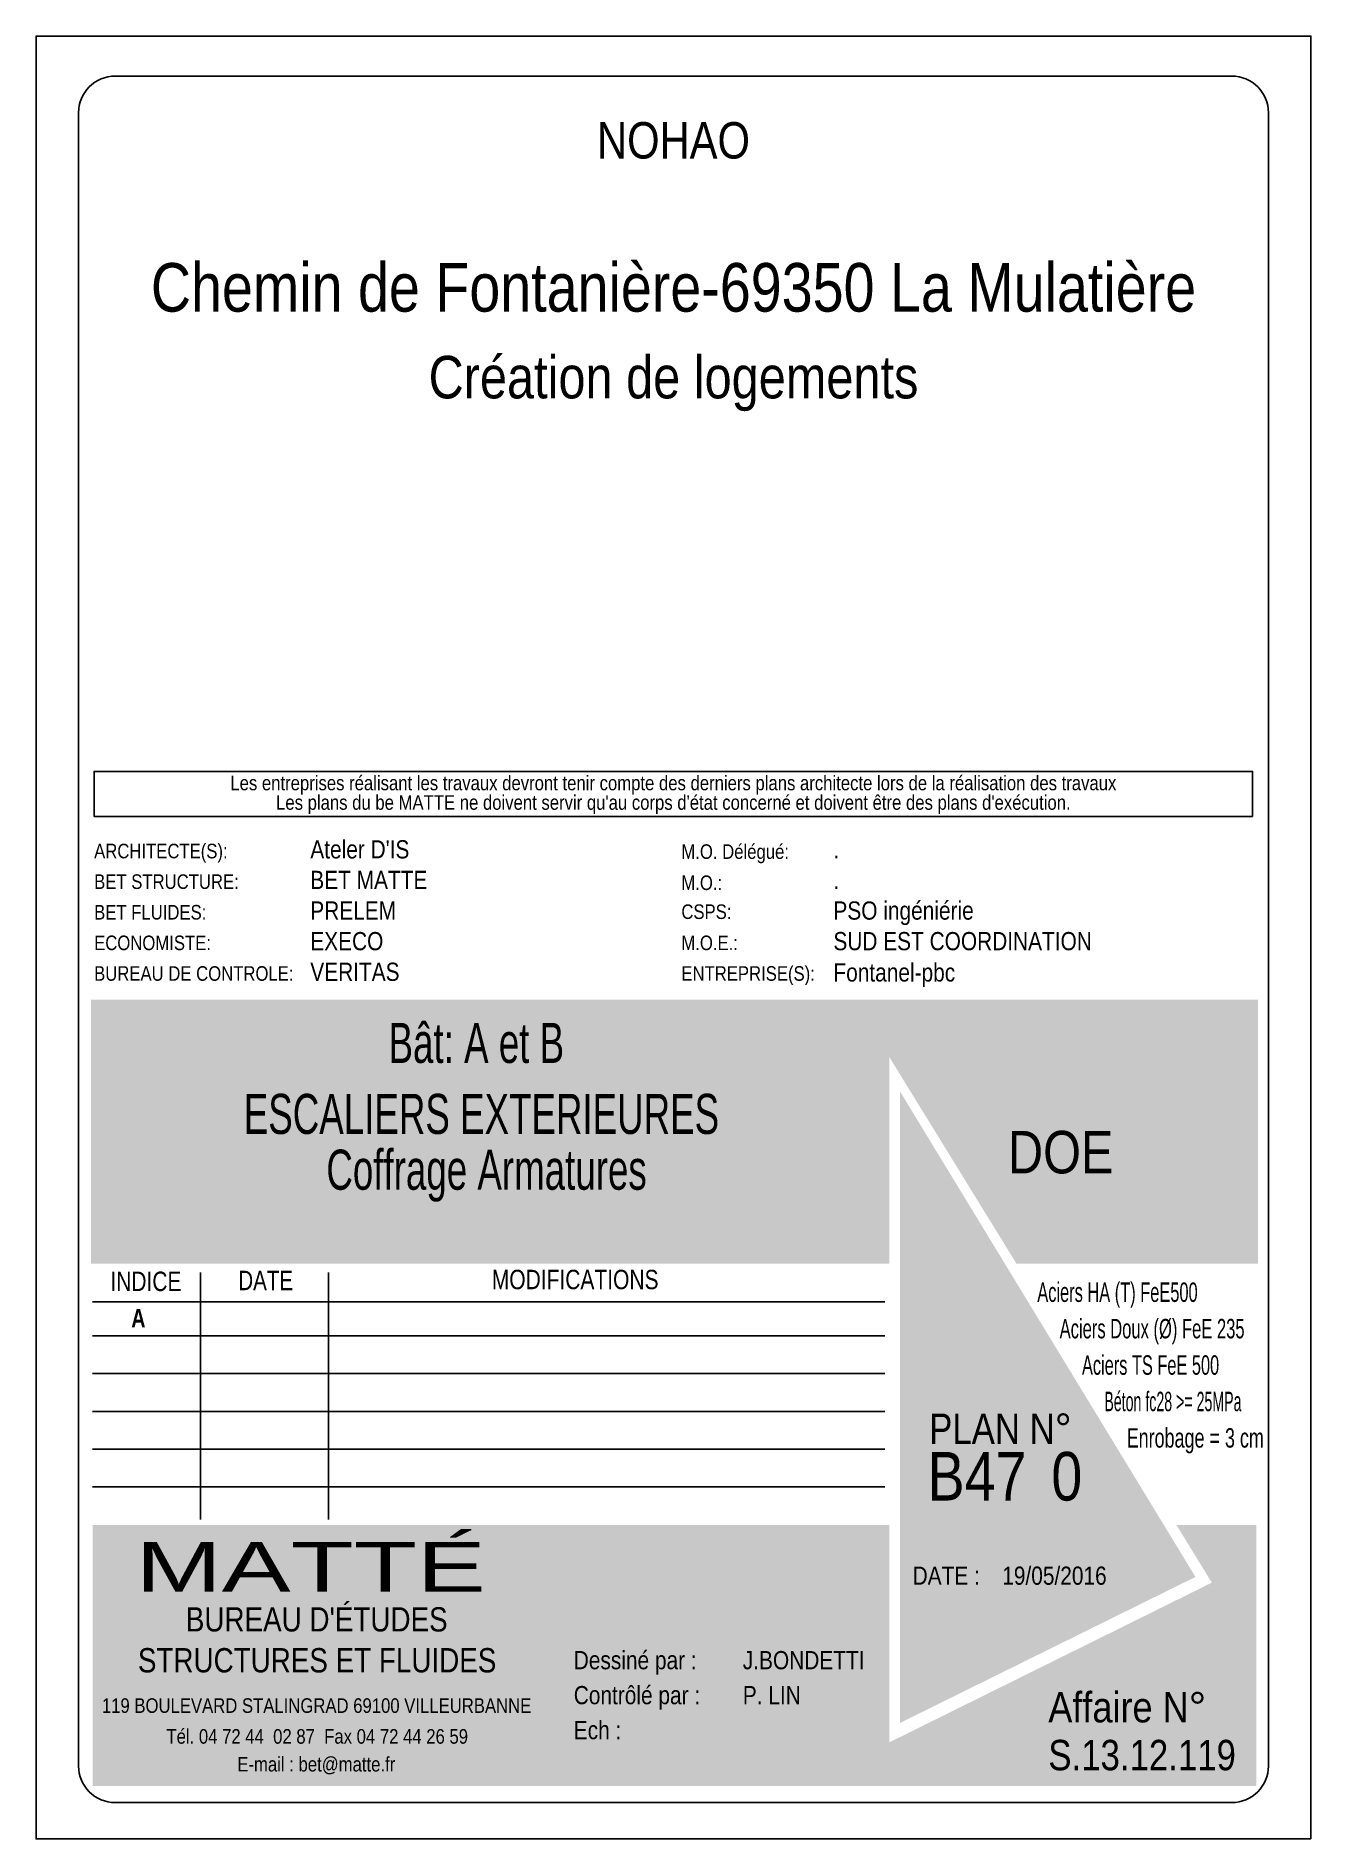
# Model space of a CAD drawing. Header units: millimetres. Extents: x -15218 to -6428, y -10609 to -9124.
# Drawn here: x -15218 to -14168, y -10609 to -9124 of the extents above; entities that cross this region are included whole.
import ezdxf
from ezdxf.enums import TextEntityAlignment as Align

# ---------------------------------------------------------------- set-up
doc = ezdxf.new("R2010")
doc.units = ezdxf.units.MM
doc.layers.add('01_cartouche', color=7, linetype='Continuous')
doc.layers.add('01_texte', color=230, linetype='Continuous')
doc.styles.add('arialstyle', font='ARIALN.TTF')
doc.styles.add('cartouche', font='ARIALN.TTF', dxfattribs={"width": 0.01})
doc.styles.add('cartouche1', font='ARIALN.TTF')
doc.styles.add('impact', font='impact.ttf')
doc.styles.add('stylemattecart', font='ARIALN.TTF')

msp = doc.modelspace()

# ---------------------------------------------------------------- texts
at = {"layer": '01_cartouche', "color": 7}
for s, height, style, p in [('NOHAO', 30, 'stylemattecart', (-14692.69, -9210.17)), ('Chemin de Fontanière-69350 La Mulatière', 40, 'arialstyle', (-14692.69, -9330.16)), ('Création de logements', 35, 'arialstyle', (-14692.69, -9409.28))]:
    msp.add_text(s, height=height, dxfattribs=dict(at, style=style)).set_placement(p, align=Align.MIDDLE)
at = {"layer": '01_cartouche', "color": 7, "style": 'stylemattecart'}
for s, p in [('Les entreprises réalisant les travaux devront tenir compte des derniers plans architecte lors de la réalisation des travaux', (-14692.8, -9739.54)), ("Les plans du be MATTE ne doivent servir qu'au corps d'état concerné et doivent être des plans d'exécution.", (-14692.8, -9755.58))]:
    msp.add_text(s, height=12, dxfattribs=at).set_placement(p, align=Align.MIDDLE_CENTER)
at = {"layer": '01_cartouche', "color": 7}
for s, height, style, p in [("Ateler D'IS", 15, 'cartouche1', (-14991.81, -9801.67)), ('.', 15, 'cartouche1', (-14560.98, -9801.67)), ('BET MATTE', 15, 'cartouche1', (-14991.81, -9826.88)), ('.', 15, 'cartouche1', (-14560.98, -9826.88)), ('PRELEM', 15, 'cartouche1', (-14991.81, -9852.09)), ('PSO ingéniérie', 15, 'cartouche1', (-14560.98, -9852.09)), ('EXECO', 15, 'cartouche1', (-14991.81, -9877.3)), ('SUD EST COORDINATION', 15, 'cartouche1', (-14560.98, -9877.3)), ('VERITAS', 15, 'cartouche1', (-14991.81, -9902.52)), ('Fontanel-pbc', 15, 'cartouche1', (-14560.98, -9903.05)), ('DOE', 35, 'stylemattecart', (-14417.22, -10061.07)), ('Dessiné par :', 15, 'cartouche', (-14774.83, -10469.54)), ('J.BONDETTI', 15, 'cartouche', (-14635.6, -10469.54)), ('Contrôlé par :', 15, 'cartouche', (-14774.83, -10498.34)), ('P. LIN', 15, 'cartouche', (-14635.6, -10498.34)), ('119 BOULEVARD STALINGRAD 69100 VILLEURBANNE', 12, 'arialstyle', (-15163.46, -10505.46)), ('Ech :  ', 15, 'cartouche', (-14774.83, -10527.14)), ('Tél. 04 72 44  02 87  Fax 04 72 44 26 59', 12, 'arialstyle', (-15110.32, -10530.85)), ('S.13.12.119', 25, 'stylemattecart', (-14383.96, -10552.71)), ('E-mail : bet@matte.fr', 12, 'arialstyle', (-15051.92, -10553.73))]:
    msp.add_text(s, height=height, dxfattribs=dict(at, style=style)).set_placement(p)
at = {"layer": '01_cartouche', "color": 252}
for s, style, p in [('ARCHITECTE(S):', 'cartouche', (-15169.85, -9801.58)), ('M.O. Délégué:', 'cartouche1', (-14686.21, -9802.04)), ('BET STRUCTURE:', 'cartouche', (-15169.85, -9826.79)), ('M.O.:', 'cartouche1', (-14686.21, -9827.71)), ('BET FLUIDES:', 'cartouche', (-15169.85, -9852)), ('CSPS:', 'cartouche1', (-14686.21, -9851.54)), ('ECONOMISTE:', 'cartouche', (-15169.85, -9877.21)), ('M.O.E.:', 'cartouche1', (-14686.21, -9877.21)), ('ENTREPRISE(S):', 'cartouche1', (-14686.21, -9902.43)), ('BUREAU DE CONTROLE:', 'cartouche', (-15169.85, -9902.43))]:
    msp.add_text(s, height=12, dxfattribs=dict(at, style=style)).set_placement(p)
at = {"layer": '01_cartouche', "color": 7, "style": 'stylemattecart', "width": 0.8}
for s, p in [('Bât: A et B  ', (-14846.66, -9952.89)), ('ESCALIERS EXTERIEURES ', (-14846.66, -10012.08)), ('Coffrage Armatures', (-14846.66, -10062.15))]:
    msp.add_text(s, height=33, dxfattribs=at).set_placement(p, align=Align.MIDDLE)
at = {"layer": '01_cartouche', "color": 7}
for s, height, style, width, p, p2 in [('INDICE', 16, 'arialstyle', 0.941138, (-15156.41, -10158.01), (-15097.96, -10158.01)), ('DATE', 16, 'arialstyle', 0.922192, (-15051.09, -10157.29), (-15006.02, -10157.29)), ('MODIFICATIONS', 16, 'arialstyle', 0.943218, (-14842.34, -10156.5), (-14705, -10156.5)), ('Aciers HA (T) FeE500', 16, 'arialstyle', 0.736706, (-14393.05, -10166.96), (-14260.99, -10166.96)), ('Aciers Doux (Ø) FeE 235', 16, 'arialstyle', 0.743781, (-14374.65, -10196.96), (-14222.35, -10196.96)), ('Aciers TS FeE 500', 16, 'arialstyle', 0.734281, (-14356.24, -10226.96), (-14243.28, -10226.96)), ('Béton fc28 >= 25MPa', 16, 'arialstyle', 0.636983, (-14337.83, -10256.96), (-14224.88, -10256.96)), ('Enrobage = 3 cm', 16, 'arialstyle', 0.806177, (-14319.43, -10286.96), (-14206.47, -10286.96)), ('Affaire N°', 25, 'stylemattecart', 1.037116, (-14383.96, -10513.31), (-14253.93, -10513.31))]:
    msp.add_text(s, height=height, dxfattribs=dict(at, style=style, width=width)).set_placement(p, p2, align=Align.FIT)
at = {"layer": '01_cartouche', "color": 255}
for s, height, style, p in [('PLAN N°', 25, 'arialstyle', (-14482.12, -10283.9)), ('B47', 40, 'arialstyle', (-14483.46, -10330.55)), ('0', 40, 'arialstyle', (-14381.5, -10330.55)), ('DATE :', 15, 'cartouche', (-14495.71, -10399.93)), ('19/05/2016', 15, 'arialstyle', (-14421.92, -10399.93)), ("BUREAU D'ÉTUDES", 20, 'arialstyle', (-15094.32, -10438.43)), ('STRUCTURES ET FLUIDES', 20, 'arialstyle', (-15133.8, -10472.12))]:
    msp.add_text(s, height=height, dxfattribs=dict(at, style=style)).set_placement(p)
at = {"layer": '01_cartouche', "color": 255, "style": 'arialstyle', "width": 1.812358}
msp.add_text('MATTÉ', height=41, dxfattribs=at).set_placement((-15135.71, -10405.7), (-14847.25, -10405.7), align=Align.FIT)
at = {"layer": '01_texte', "style": 'impact'}
msp.add_text('A', height=15, dxfattribs=at).set_placement((-15133.41, -10192.27), align=Align.BOTTOM_CENTER)

# ---------------------------------------------------------------- hatches: boundary and pattern name
at = {"layer": '01_cartouche', "linetype": 'Continuous'}
h = msp.add_hatch(color=9, dxfattribs=at)
h.dxf.hatch_style = 2
h.paths.add_polyline_path([(-14211.26, -9917.97), (-15172.51, -9917.97), (-15172.51, -10135.47), (-14515.01, -10135.47), (-14515.01, -9965.16), (-14410.2, -10135.47), (-14211.26, -10135.47)])
h.paths.add_polyline_path([(-15118.67, -9939.22), (-14575.58, -9939.22), (-14575.58, -10110.85), (-15118.67, -10110.85)], flags=24)
h.paths.add_polyline_path([(-14391.61, -10018.46), (-14272.65, -10018.46), (-14272.65, -10000.46), (-14391.61, -10000.46)], flags=24)
h.paths.add_polyline_path([(-14392.37, -9999.56), (-14273.41, -9999.56), (-14273.41, -9981.56), (-14392.37, -9981.56)], flags=24)
h.paths.add_polyline_path([(-14393.94, -9984.35), (-14232.5, -9984.35), (-14232.5, -9956.93), (-14393.94, -9956.93)], flags=24)
h.paths.add_polyline_path([(-14393.94, -9962.42), (-14252.73, -9962.42), (-14252.73, -9934.99), (-14393.94, -9934.99)], flags=24)
h = msp.add_hatch(color=1, dxfattribs=at)
h.dxf.hatch_style = 2
h.paths.add_polyline_path([(-14506.12, -9993.61), (-14506.12, -10513.76), (-14262.79, -10393.47)])
h.paths.add_polyline_path([(-14486.57, -10344.94), (-14358.51, -10343.88), (-14358.82, -10305.77), (-14486.88, -10306.82)], flags=24)
h.paths.add_polyline_path([(-14494.23, -10406.76), (-14237.85, -10405.45), (-14238.16, -10344.18), (-14494.55, -10345.49)], flags=9)
h = msp.add_hatch(color=8, dxfattribs=at)
h.dxf.hatch_style = 2
h.paths.add_polyline_path([(-14212.67, -10350.78), (-14278.39, -10350.78), (-14249.3, -10398.2), (-14514.8, -10529.69), (-14514.8, -10350.78), (-15171.11, -10350.78), (-15171.11, -10565.65), (-14212.67, -10565.65)])
h.paths.add_polyline_path([(-14369.75, -10520.17), (-14227.64, -10520.17), (-14227.64, -10481.42), (-14369.75, -10481.42)], flags=24)
h.paths.add_polyline_path([(-15166.99, -10408.25), (-14805.5, -10408.25), (-14805.5, -10562.26), (-15166.99, -10562.26)], flags=24)
h.paths.add_polyline_path([(-15145.96, -10415.95), (-14602.67, -10415.95), (-14602.67, -10354.45), (-15145.96, -10354.45)], flags=24)
h.paths.add_polyline_path([(-14727.64, -10473.78), (-14672.49, -10473.78), (-14672.49, -10442.88), (-14727.64, -10442.88)], flags=24)
h.paths.add_polyline_path([(-14370.88, -10558.99), (-14224.32, -10558.99), (-14224.32, -10520.69), (-14370.88, -10520.69)], flags=24)
h.paths.add_polyline_path([(-14624.77, -10554.27), (-14570.07, -10554.27), (-14570.07, -10523.36), (-14624.77, -10523.36)], flags=24)
h.paths.add_polyline_path([(-14626.49, -10516.64), (-14571.79, -10516.64), (-14571.79, -10485.73), (-14626.49, -10485.73)], flags=24)
h.paths.add_polyline_path([(-14725.45, -10553.99), (-14666.59, -10553.99), (-14666.59, -10523.08), (-14725.45, -10523.08)], flags=24)
h.paths.add_polyline_path([(-14718.26, -10515.63), (-14666.03, -10515.63), (-14666.03, -10484.72), (-14718.26, -10484.72)], flags=24)
h.paths.add_polyline_path([(-14627.61, -10436.8), (-14575.95, -10436.8), (-14575.95, -10405.89), (-14627.61, -10405.89)], flags=24)
h.paths.add_polyline_path([(-14715.3, -10434.3), (-14668.36, -10434.3), (-14668.36, -10403.39), (-14715.3, -10403.39)], flags=24)
h.paths.add_polyline_path([(-14729.99, -10395.48), (-14666.97, -10395.48), (-14666.97, -10364.57), (-14729.99, -10364.57)], flags=8)
h.paths.add_polyline_path([(-14626.28, -10396.27), (-14579, -10396.27), (-14579, -10365.36), (-14626.28, -10365.36)], flags=24)
h.paths.add_polyline_path([(-14625.34, -10475.85), (-14573.11, -10475.85), (-14573.11, -10444.94), (-14625.34, -10444.94)], flags=24)

# ---------------------------------------------------------------- linework, layer by layer
at = {"layer": '01_cartouche', "color": 254, "linetype": 'Continuous'}
for p, q in [((-15082.36, -10142.68), (-15082.36, -10346.09)), ((-14976.76, -10142.68), (-14976.76, -10346.09)), ((-15171.26, -10166.99), (-14518.68, -10166.99)), ((-15171.26, -10194.87), (-14518.68, -10194.87)), ((-15171.26, -10225.98), (-14518.68, -10225.98)), ((-15171.26, -10257.09), (-14518.68, -10257.09)), ((-15171.26, -10288.19), (-14518.68, -10288.19)), ((-15171.26, -10319.3), (-14518.68, -10319.3))]:
    msp.add_line(p, q, dxfattribs=at)
at = {"layer": '01_cartouche', "linetype": 'Continuous'}
msp.add_lwpolyline([(-14167.69, -10609.3), (-14167.69, -9124.3), (-15217.69, -9124.3), (-15217.69, -10609.3)], close=True, dxfattribs=at)
at = {"layer": '01_cartouche', "color": 7, "linetype": 'Continuous'}
msp.add_lwpolyline([(-14202.69, -10549.3, -0.4142136), (-14232.69, -10579.3), (-15152.68, -10579.3, -0.4142136), (-15182.68, -10549.3), (-15182.68, -9187.3, -0.4142136), (-15152.68, -9157.3), (-14232.69, -9157.3, -0.4142136), (-14202.69, -9187.3), (-14202.69, -10549.3)], format="xyb", dxfattribs=at)
at = {"layer": '01_cartouche', "color": 7}
msp.add_lwpolyline([(-14215.75, -9767.02), (-15169.85, -9767.02), (-15169.85, -9729.97), (-14215.75, -9729.97)], close=True, dxfattribs=at)

msp.set_redraw_order([(e.dxf.handle, doc.entitydb.next_handle()) for e in msp.query("TEXT MTEXT ATTDEF DIMENSION ARC_DIMENSION")])  # texts and dimensions are drawn at this point

doc.saveas('drawing.dxf')
